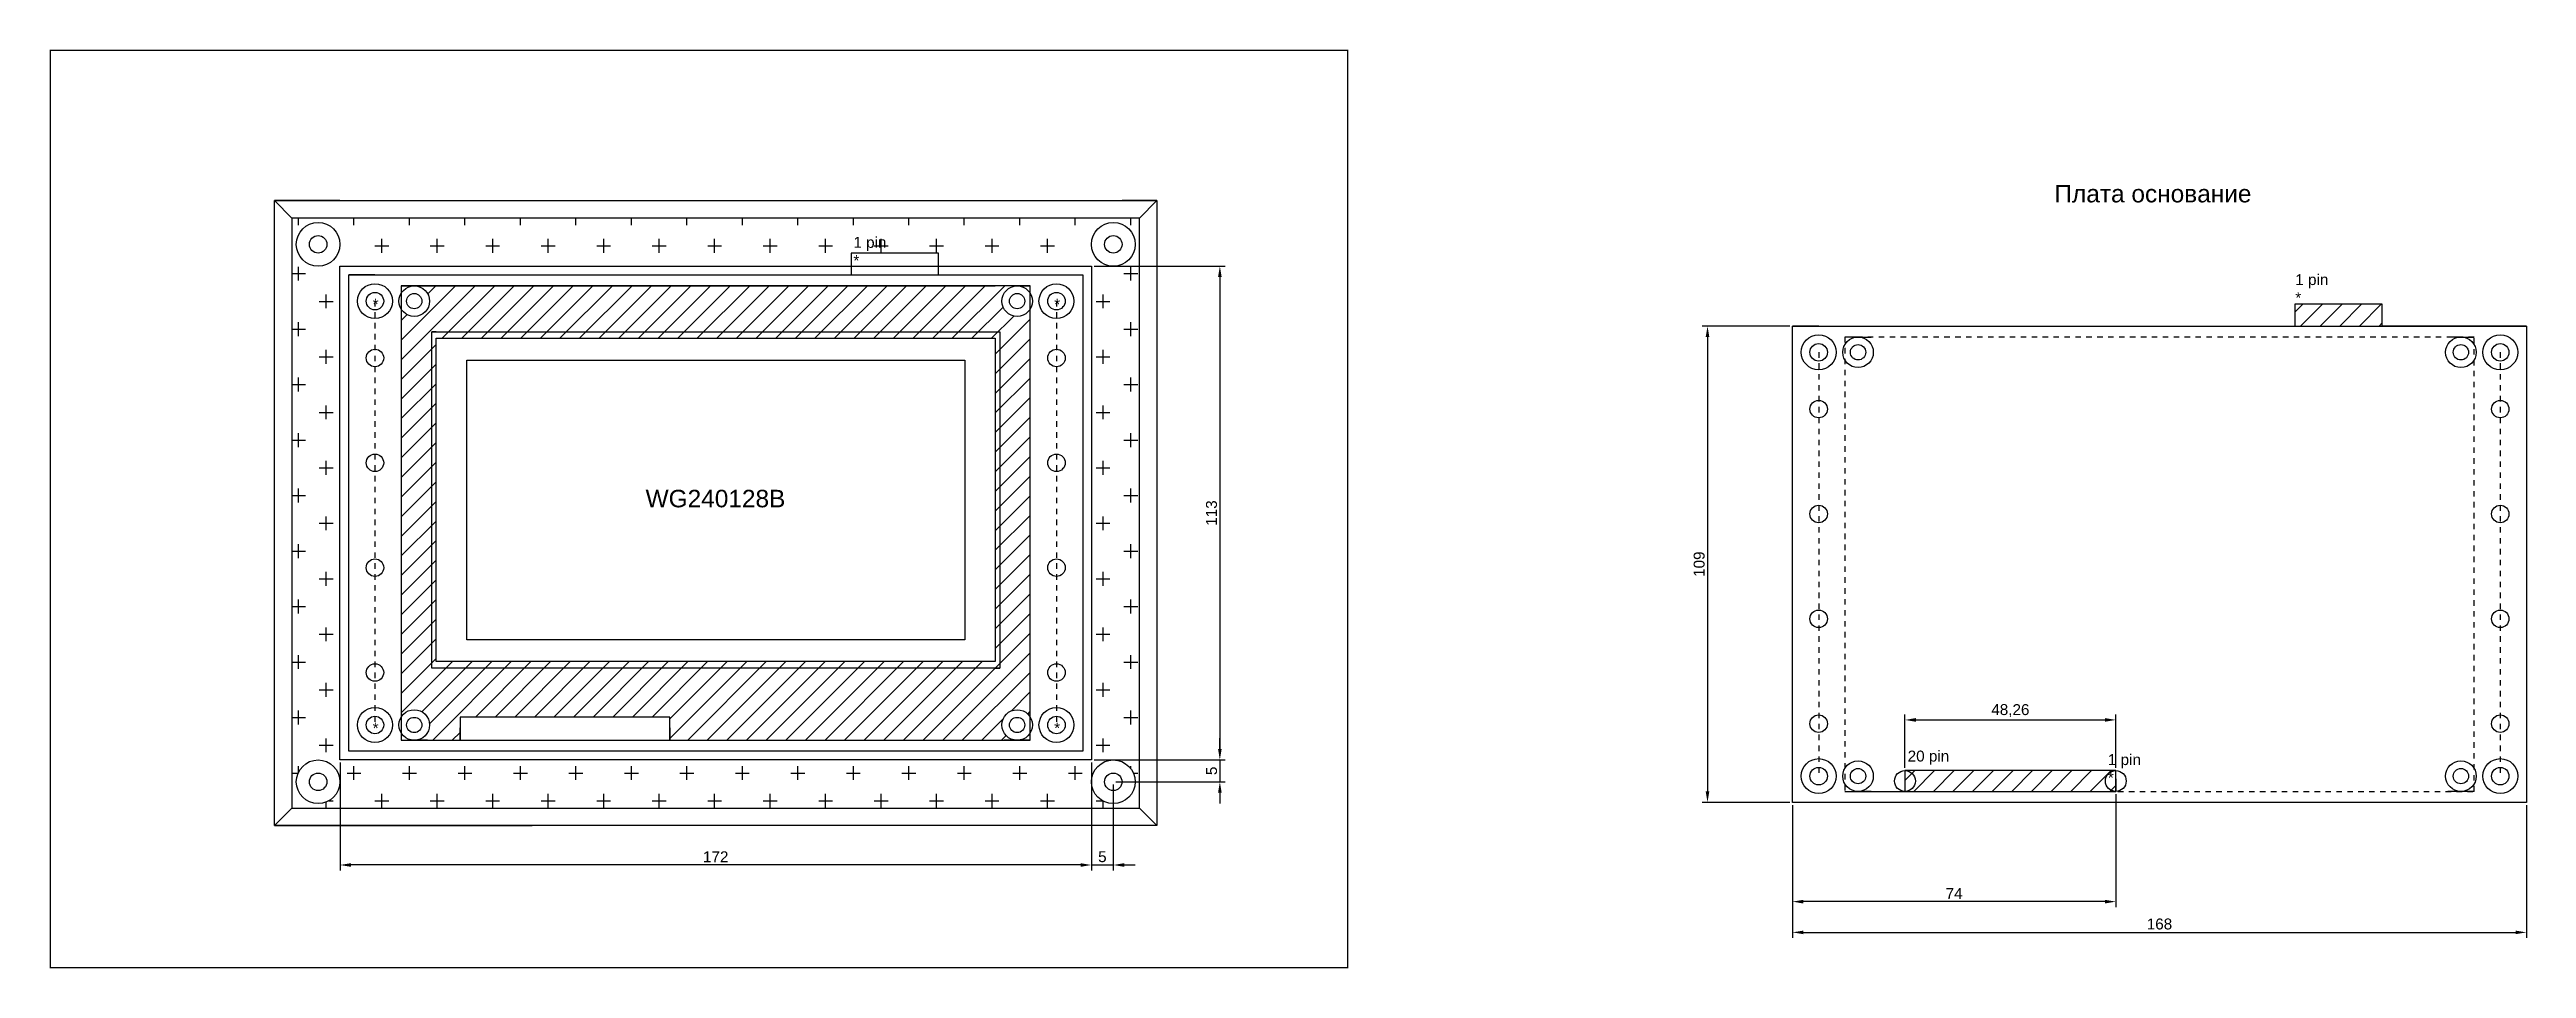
# Model space of a CAD drawing. Header units: millimetres. Extents: x 1615 to 2260, y 986 to 1808.
# Drawn here: x 1615 to 2182, y 1282 to 1493 of the extents above; entities that cross this region are included whole.
import ezdxf

# ---------------------------------------------------------------- set-up
doc = ezdxf.new("R2010")
doc.units = ezdxf.units.MM
doc.linetypes.add('JIS_02_1.2', pattern=[2.5, 1.25, -1.25])
doc.layers.get('0').update_dxf_attribs({"lineweight": 30})
doc.layers.add('Вырез щита', color=10, linetype='Continuous')
doc.layers.add('скрытые линии', color=9, linetype='Continuous')
doc.styles.get("Standard").update_dxf_attribs({"font": 'arial.ttf'})
doc.dimstyles.new('ISO-25', dxfattribs={"dimtxt": 2.5, "dimasz": 2.5, "dimexe": 1.25, "dimexo": 0.625, "dimtad": 1, "dimtxsty": 'Standard', "dimcen": 2.5, "dimadec": 0, "dimazin": 0, "dimtfac": 1, "dimtmove": 0, "dimatfit": 3, "dimfxl": 1, "dimarcsym": 0})

msp = doc.modelspace()

# ---------------------------------------------------------------- texts
at = {"char_height": 2.5, "attachment_point": 1}
for s, width, insert in [('1 pin^J*', 8.89404, (1798.652, 1449.856)), ('*', 4.83856, (1688.615, 1435.684)), ('*', 4.83856, (1844.615, 1435.684)), ('*', 4.83856, (1688.615, 1338.684)), ('*', 4.83856, (1844.615, 1338.684))]:
    msp.add_mtext_dynamic_manual_height_columns(s, width=width, gutter_width=12.5, heights=[0], dxfattribs=dict(at, insert=insert))
at = {"layer": 'скрытые линии', "attachment_point": 1}
for s, width, heights, insert, char_height in [('Плата основание', 100.77306, [24.686], (2073.578, 1461.755), 4), ('1 pin^J*', 7.38604, [6.893], (2128.7, 1441.339), 2.5), ('WG240128B', 71.91703, [0], (1751.091, 1391.972), 4), ('20 pin', 11.35868, [0], (2039.973, 1332.29), 2.5), ('1 pin^J*', 8.89404, [0], (2085.798, 1331.485), 2.5)]:
    msp.add_mtext_dynamic_manual_height_columns(s, width=width, gutter_width=12.5, heights=heights, dxfattribs=dict(at, insert=insert, char_height=char_height))

# ---------------------------------------------------------------- blocks, each defined once
blk = doc.blocks.new('*D48')
at = {"layer": 'Вырез щита', "color": 0, "lineweight": -2, "transparency": 16777216}
for p, q in [((1853.76, 1443.15), (1883.78, 1443.15)), ((1882.53, 1440.65), (1882.53, 1332.65)), ((1853.76, 1330.15), (1883.78, 1330.15))]:
    blk.add_line(p, q, dxfattribs=at)
at = {"layer": 'Вырез щита', "color": 0, "transparency": 16777216}
for points in [[(1882.12, 1440.65), (1882.95, 1440.65), (1882.53, 1443.15)], [(1882.12, 1332.65), (1882.95, 1332.65), (1882.53, 1330.15)]]:
    blk.add_solid(points, dxfattribs=at)
at = {"layer": 'Вырез щита', "color": 0, "transparency": 16777216, "insert": (1880.63, 1386.65), "char_height": 2.5, "attachment_point": 5, "rotation": 90}
blk.add_mtext('113', dxfattribs=at)
blk = doc.blocks.new('*D49')
at = {"layer": 'Вырез щита', "color": 0, "lineweight": -2, "transparency": 16777216}
for p, q in [((1882.53, 1332.65), (1882.53, 1335.15)), ((1853.76, 1330.15), (1883.78, 1330.15)), ((1882.53, 1330.15), (1882.53, 1325.15)), ((1858.76, 1325.15), (1883.78, 1325.15)), ((1882.53, 1322.65), (1882.53, 1320.15))]:
    blk.add_line(p, q, dxfattribs=at)
at = {"layer": 'Вырез щита', "color": 0, "transparency": 16777216}
for points in [[(1882.12, 1332.65), (1882.95, 1332.65), (1882.53, 1330.15)], [(1882.12, 1322.65), (1882.95, 1322.65), (1882.53, 1325.15)]]:
    blk.add_solid(points, dxfattribs=at)
at = {"layer": 'Вырез щита', "color": 0, "transparency": 16777216, "insert": (1880.64, 1327.65), "char_height": 2.5, "attachment_point": 5, "rotation": 90}
blk.add_mtext('5', dxfattribs=at)
blk = doc.blocks.new('*D50')
at = {"layer": 'Вырез щита', "color": 0, "lineweight": -2, "transparency": 16777216}
for p, q in [((1853.14, 1329.53), (1853.14, 1304.86)), ((1858.14, 1324.53), (1858.14, 1304.86)), ((1850.64, 1306.11), (1848.14, 1306.11)), ((1853.14, 1306.11), (1858.14, 1306.11)), ((1860.64, 1306.11), (1863.14, 1306.11))]:
    blk.add_line(p, q, dxfattribs=at)
at = {"layer": 'Вырез щита', "color": 0, "transparency": 16777216}
for points in [[(1850.64, 1306.52), (1850.64, 1305.69), (1853.14, 1306.11)], [(1860.64, 1306.52), (1860.64, 1305.69), (1858.14, 1306.11)]]:
    blk.add_solid(points, dxfattribs=at)
at = {"layer": 'Вырез щита', "color": 0, "transparency": 16777216, "insert": (1855.64, 1308), "char_height": 2.5, "attachment_point": 5}
blk.add_mtext('5', dxfattribs=at)
blk = doc.blocks.new('*D51')
at = {"layer": 'Вырез щита', "color": 0, "lineweight": -2, "transparency": 16777216}
for p, q in [((1681.14, 1329.53), (1681.14, 1304.86)), ((1853.14, 1329.53), (1853.14, 1304.86)), ((1850.64, 1306.11), (1683.64, 1306.11))]:
    blk.add_line(p, q, dxfattribs=at)
at = {"layer": 'Вырез щита', "color": 0, "transparency": 16777216}
for points in [[(1683.64, 1306.52), (1683.64, 1305.69), (1681.14, 1306.11)], [(1850.64, 1306.52), (1850.64, 1305.69), (1853.14, 1306.11)]]:
    blk.add_solid(points, dxfattribs=at)
at = {"layer": 'Вырез щита', "color": 0, "transparency": 16777216, "insert": (1767.14, 1307.99), "char_height": 2.5, "attachment_point": 5}
blk.add_mtext('172', dxfattribs=at)
blk = doc.blocks.new('*D66')
at = {"layer": 'скрытые линии', "color": 0, "lineweight": -2, "transparency": 16777216}
for p, q in [((2039.35, 1328.33), (2039.35, 1340.56)), ((2041.85, 1339.31), (2085.11, 1339.31)), ((2087.61, 1328.33), (2087.61, 1340.56))]:
    blk.add_line(p, q, dxfattribs=at)
at = {"layer": 'скрытые линии', "color": 0, "transparency": 16777216}
for points in [[(2041.85, 1339.73), (2041.85, 1338.89), (2039.35, 1339.31)], [(2085.11, 1339.73), (2085.11, 1338.89), (2087.61, 1339.31)]]:
    blk.add_solid(points, dxfattribs=at)
at = {"layer": 'скрытые линии', "color": 0, "transparency": 16777216, "insert": (2063.48, 1341.44), "char_height": 2.5, "attachment_point": 5}
blk.add_mtext('48,26', dxfattribs=at)
blk = doc.blocks.new('*D67')
at = {"layer": 'скрытые линии', "color": 0, "lineweight": -2, "transparency": 16777216}
for p, q in [((2087.61, 1322.32), (2087.61, 1296.47)), ((2013.61, 1319.82), (2013.61, 1296.47)), ((2085.11, 1297.72), (2016.11, 1297.72))]:
    blk.add_line(p, q, dxfattribs=at)
at = {"layer": 'скрытые линии', "color": 0, "transparency": 16777216}
for points in [[(2016.11, 1298.14), (2016.11, 1297.3), (2013.61, 1297.72)], [(2085.11, 1298.14), (2085.11, 1297.3), (2087.61, 1297.72)]]:
    blk.add_solid(points, dxfattribs=at)
at = {"layer": 'скрытые линии', "color": 0, "transparency": 16777216, "insert": (2050.61, 1299.6), "char_height": 2.5, "attachment_point": 5}
blk.add_mtext('74', dxfattribs=at)
blk = doc.blocks.new('*D68')
at = {"layer": 'скрытые линии', "color": 0, "lineweight": -2, "transparency": 16777216}
for p, q in [((2012.98, 1429.45), (1992.91, 1429.45)), ((1994.16, 1426.95), (1994.16, 1322.95)), ((2012.98, 1320.45), (1992.91, 1320.45))]:
    blk.add_line(p, q, dxfattribs=at)
at = {"layer": 'скрытые линии', "color": 0, "transparency": 16777216}
for points in [[(1993.74, 1426.95), (1994.57, 1426.95), (1994.16, 1429.45)], [(1993.74, 1322.95), (1994.57, 1322.95), (1994.16, 1320.45)]]:
    blk.add_solid(points, dxfattribs=at)
at = {"layer": 'скрытые линии', "color": 0, "transparency": 16777216, "insert": (1992.25, 1374.95), "char_height": 2.5, "attachment_point": 5, "rotation": 90}
blk.add_mtext('109', dxfattribs=at)
blk = doc.blocks.new('*D69')
at = {"layer": 'скрытые линии', "color": 0, "lineweight": -2, "transparency": 16777216}
for p, q in [((2013.61, 1319.82), (2013.61, 1289.44)), ((2181.61, 1319.82), (2181.61, 1289.44)), ((2016.11, 1290.69), (2179.11, 1290.69))]:
    blk.add_line(p, q, dxfattribs=at)
at = {"layer": 'скрытые линии', "color": 0, "transparency": 16777216}
for points in [[(2016.11, 1291.1), (2016.11, 1290.27), (2013.61, 1290.69)], [(2179.11, 1291.1), (2179.11, 1290.27), (2181.61, 1290.69)]]:
    blk.add_solid(points, dxfattribs=at)
at = {"layer": 'скрытые линии', "color": 0, "transparency": 16777216, "insert": (2097.61, 1292.59), "char_height": 2.5, "attachment_point": 5}
blk.add_mtext('168', dxfattribs=at)

# ---------------------------------------------------------------- dimensions: what is measured, and where the dimension line sits
at = {"layer": 'Вырез щита'}
for base, p1, p2, picture, middle in [((1882.533, 1330.152), (1853.137, 1443.152), (1853.137, 1330.152), '*D48', (1880.631, 1386.652)), ((1882.533, 1325.152), (1853.137, 1330.152), (1858.137, 1325.152), '*D49', (1880.637, 1327.652))]:
    dim = msp.add_linear_dim(base=base, p1=p1, p2=p2, angle=90, dimstyle='ISO-25', dxfattribs=at)
    dim.commit()
    dim.dimension.update_dxf_attribs({"geometry": picture, "text_midpoint": middle})
for base, p2, picture, middle in [((1681.137, 1306.108), (1681.137, 1330.152), '*D51', (1767.137, 1307.988)), ((1858.137, 1306.108), (1858.137, 1325.152), '*D50', (1855.637, 1308.004))]:
    dim = msp.add_linear_dim(base=base, p1=(1853.137, 1330.152), p2=p2, dimstyle='ISO-25', dxfattribs=at)
    dim.commit()
    dim.dimension.update_dxf_attribs({"geometry": picture, "text_midpoint": middle})
at = {"layer": 'скрытые линии'}
dim = msp.add_linear_dim(base=(1994.155, 1320.446), p1=(2013.61, 1429.446), p2=(2013.61, 1320.446), angle=90, dimstyle='ISO-25', dxfattribs=at)
dim.commit()
dim.dimension.update_dxf_attribs({"geometry": '*D68', "text_midpoint": (1992.254, 1374.946)})
for base, p1, p2, picture, middle in [((2087.61, 1339.309), (2039.35, 1327.71), (2087.61, 1327.71), '*D66', (2063.48, 1341.437)), ((2013.61, 1297.721), (2087.61, 1322.946), (2013.61, 1320.446), '*D67', (2050.61, 1299.596)), ((2181.61, 1290.688), (2013.61, 1320.446), (2181.61, 1320.446), '*D69', (2097.61, 1292.59))]:
    dim = msp.add_linear_dim(base=base, p1=p1, p2=p2, dimstyle='ISO-25', dxfattribs=at)
    dim.commit()
    dim.dimension.update_dxf_attribs({"geometry": picture, "text_midpoint": middle})

# ---------------------------------------------------------------- hatches: boundary and pattern name
at = {"layer": 'Вырез щита'}
h = msp.add_hatch(dxfattribs=at)
h.set_pattern_fill('CROSS', color=256)
h.paths.add_polyline_path([(1864.137, 1454.152), (1670.137, 1454.152), (1670.137, 1319.152), (1864.137, 1319.152)])
h.paths.add_polyline_path([(1853.137, 1330.152), (1681.137, 1330.152), (1681.137, 1443.152), (1853.137, 1443.152)], flags=16)
h.paths.add_polyline_path([(1851.137, 1332.152), (1683.137, 1332.152), (1683.137, 1441.152), (1851.137, 1441.152)], flags=0)
h.paths.add_polyline_path([(1843.137, 1422.152, -1), (1847.137, 1422.152, -1)], flags=0)
h.paths.add_polyline_path([(1839.137, 1339.955, -0.1361061), (1839.637, 1338.152, -0.1361061), (1839.137, 1336.35), (1839.137, 1334.652), (1695.137, 1334.652), (1695.137, 1336.35, -0.1361061), (1694.637, 1338.152, -0.1361061), (1695.137, 1339.955), (1695.137, 1433.35, -0.1361061), (1694.637, 1435.152, -0.1361061), (1695.137, 1436.955), (1695.137, 1438.652), (1839.137, 1438.652), (1839.137, 1436.955, -0.1361061), (1839.637, 1435.152, -0.1361061), (1839.137, 1433.35)], flags=0)
h.paths.add_polyline_path([(1843.137, 1435.152, -1), (1847.137, 1435.152, -1)], flags=0)
h.paths.add_polyline_path([(1831.137, 1352.652), (1703.137, 1352.652), (1703.137, 1426.652), (1831.137, 1426.652)], flags=0)
h.paths.add_polyline_path([(1834.387, 1435.152, -1), (1837.887, 1435.152, -1)], flags=0)
h.paths.add_polyline_path([(1853.137, 1448.152, -1), (1863.137, 1448.152, -1)], flags=16)
h.paths.add_polyline_path([(1856.137, 1448.152, -1), (1860.137, 1448.152, -1)], flags=0)
h.paths.add_polyline_path([(1847.137, 1338.152, -1), (1843.137, 1338.152, -1)], flags=0)
h.paths.add_polyline_path([(1837.887, 1338.152, -1), (1834.387, 1338.152, -1)], flags=0)
h.paths.add_polyline_path([(1863.137, 1325.152, -1), (1853.137, 1325.152, -1)], flags=16)
h.paths.add_polyline_path([(1860.137, 1325.152, -1), (1856.137, 1325.152, -1)], flags=0)
h.paths.add_polyline_path([(1756.637, 1339.97), (1756.637, 1334.652), (1708.637, 1334.652), (1708.637, 1339.97)], flags=0)
h.paths.add_polyline_path([(1696.387, 1435.152, -1), (1699.887, 1435.152, -1)], flags=0)
h.paths.add_polyline_path([(1689.137, 1431.152), (1689.137, 1424.152, -0.4142136), (1691.137, 1422.152, -0.4142136), (1689.137, 1420.152), (1689.137, 1400.152, -0.4142136), (1691.137, 1398.152, -0.4142136), (1689.137, 1396.152), (1689.137, 1376.152, -0.4142136), (1691.137, 1374.152, -0.4142136), (1689.137, 1372.152), (1689.137, 1352.152, -0.4142136), (1691.137, 1350.152, -0.4142136), (1689.137, 1348.152), (1689.137, 1342.152, -0.4142136), (1693.137, 1338.152, -1), (1685.137, 1338.152, -0.4142136), (1689.137, 1342.152), (1689.137, 1348.152, -0.4142136), (1687.137, 1350.152, -0.4142136), (1689.137, 1352.152), (1689.137, 1372.152, -0.4142136), (1687.137, 1374.152, -0.4142136), (1689.137, 1376.152), (1689.137, 1396.152, -0.4142136), (1687.137, 1398.152, -0.4142136), (1689.137, 1400.152), (1689.137, 1420.152, -0.4142136), (1687.137, 1422.152, -0.4142136), (1689.137, 1424.152), (1689.137, 1431.152, -0.4142136), (1685.137, 1435.152, -1), (1693.137, 1435.152, -0.4142136)], flags=0)
h.paths.add_polyline_path([(1687.137, 1435.152, -1), (1691.137, 1435.152, -1)], flags=0)
h.paths.add_polyline_path([(1699.887, 1338.152, -1), (1696.387, 1338.152, -1)], flags=0)
h.paths.add_polyline_path([(1671.137, 1448.152, -1), (1681.137, 1448.152, -1)], flags=16)
h.paths.add_polyline_path([(1691.137, 1338.152, -1), (1687.137, 1338.152, -1)], flags=0)
h.paths.add_polyline_path([(1674.137, 1448.152, -1), (1678.137, 1448.152, -1)], flags=0)
h.paths.add_polyline_path([(1681.137, 1325.152, -1), (1671.137, 1325.152, -1)], flags=16)
h.paths.add_polyline_path([(1678.137, 1325.152, -1), (1674.137, 1325.152, -1)], flags=0)
h.paths.add_polyline_path([(1750.023, 1385.72), (1784.018, 1385.72), (1784.018, 1393.963), (1750.023, 1393.963)], flags=8)
at = {"layer": 'скрытые линии'}
h = msp.add_hatch(dxfattribs=at)
h.set_pattern_fill('ANSI31', color=256)
h.paths.add_polyline_path([(2128.61, 1434.446), (2128.61, 1429.446), (2148.61, 1429.446), (2148.61, 1434.446)])
h.paths.add_polyline_path([(2127.695, 1433.297), (2136.518, 1433.297), (2136.518, 1442.615), (2127.695, 1442.615)], flags=9)
h = msp.add_hatch(dxfattribs=at)
h.set_pattern_fill('ANSI31', color=256)
h.set_pattern_definition([(45, (150.9577, -1.2166), (-2.245064, 2.245064), [])])
h.paths.add_polyline_path([(1698.137, 1438.652, -0.4142136), (1701.637, 1435.152, -0.7603989), (1695.137, 1433.35), (1695.137, 1339.955, -0.7603989), (1701.637, 1338.152, -0.4142136), (1698.137, 1334.652), (1708.637, 1334.652), (1708.637, 1339.97), (1756.637, 1339.97), (1756.637, 1334.652), (1836.137, 1334.652, -0.4142136), (1832.637, 1338.152, -0.7603989), (1839.137, 1339.955), (1839.137, 1433.35, -0.7603989), (1832.637, 1435.152, -0.4142136), (1836.137, 1438.652)])
h.paths.add_polyline_path([(1831.137, 1426.652), (1831.137, 1352.652), (1703.137, 1352.652), (1703.137, 1426.652)], flags=16)
h.paths.add_polyline_path([(1750.023, 1385.72), (1784.018, 1385.72), (1784.018, 1393.963), (1750.023, 1393.963)], flags=8)
h = msp.add_hatch(dxfattribs=at)
h.set_pattern_fill('ANSI31', color=256)
h.paths.add_polyline_path([(2087.61, 1327.71), (2039.35, 1327.71), (2039.35, 1322.946), (2087.61, 1322.946)])

# ---------------------------------------------------------------- linework, layer by layer
for p, q in [((1681.137, 1458.152), (1666.137, 1458.152)), ((1670.137, 1454.152), (1666.137, 1458.152)), ((1868.137, 1458.152), (1860.137, 1458.152)), ((1864.137, 1454.152), (1868.137, 1458.152)), ((1864.137, 1448.152), (1864.137, 1454.152)), ((1703.137, 1428.152), (1702.137, 1428.152)), ((1831.137, 1351.152), (1832.137, 1351.152)), ((1670.137, 1319.152), (1666.137, 1315.152)), ((1868.137, 1315.152), (1864.137, 1319.152)), ((1666.137, 1315.152), (1725.137, 1315.152))]:
    msp.add_line(p, q)
at = {"const_width": 0.3}
msp.add_lwpolyline([(1911.804, 1282.583), (1614.804, 1282.583), (1614.804, 1492.583), (1911.804, 1492.583)], close=True, dxfattribs=at)
for points in [[(1666.137, 1458.152), (1868.137, 1458.152), (1868.137, 1315.152), (1666.137, 1315.152)], [(1670.137, 1319.152), (1864.137, 1319.152), (1864.137, 1454.152), (1670.137, 1454.152)], [(1818.137, 1446.152), (1798.137, 1446.152), (1798.137, 1441.152), (1818.137, 1441.152)], [(1832.137, 1351.152), (1702.137, 1351.152), (1702.137, 1428.152), (1832.137, 1428.152)]]:
    msp.add_lwpolyline(points, close=True)
for centre, radius in [((1676.137, 1448.152), 5), ((1858.137, 1448.152), 5), ((1676.137, 1448.152), 2), ((1858.137, 1448.152), 2), ((1689.137, 1435.152), 2), ((1845.137, 1435.152), 2), ((1689.137, 1422.152), 2), ((1689.137, 1422.152), 2), ((1845.137, 1422.152), 2), ((1689.137, 1398.152), 2), ((1845.137, 1398.152), 2), ((1689.137, 1374.152), 2), ((1845.137, 1374.152), 2), ((1689.137, 1350.152), 2), ((1845.137, 1350.152), 2), ((1689.137, 1338.152), 2), ((1845.137, 1338.152), 2), ((1676.137, 1325.152), 5), ((1676.137, 1325.152), 2), ((1858.137, 1325.152), 5), ((1858.137, 1325.152), 2)]:
    msp.add_circle(centre, radius)
at = {"layer": 'Вырез щита'}
msp.add_lwpolyline([(1681.137, 1443.152), (1853.137, 1443.152), (1853.137, 1330.152), (1681.137, 1330.152)], close=True, dxfattribs=at)
at = {"layer": 'скрытые линии'}
for p, q in [((1689.137, 1441.152), (1683.137, 1441.152)), ((1698.137, 1438.652), (1695.137, 1438.652)), ((1695.137, 1438.652), (1695.137, 1426.652)), ((1695.137, 1438.652), (1695.137, 1421.652)), ((1695.137, 1438.652), (1703.137, 1438.652)), ((1695.137, 1438.652), (1710.137, 1438.652)), ((1698.137, 1438.652), (1701.137, 1438.652)), ((1703.137, 1438.652), (1831.137, 1438.652)), ((1710.137, 1438.652), (1824.137, 1438.652)), ((1836.137, 1438.652), (1833.137, 1438.652)), ((1836.137, 1438.652), (1839.137, 1438.652)), ((2148.61, 1434.446), (2128.61, 1434.446)), ((2128.61, 1434.446), (2128.61, 1429.446)), ((2148.61, 1429.446), (2148.61, 1434.446)), ((2019.61, 1429.446), (2013.61, 1429.446)), ((2181.61, 1429.446), (2148.61, 1429.446)), ((1695.137, 1426.652), (1695.137, 1352.652)), ((2028.61, 1426.946), (2025.61, 1426.946)), ((2028.61, 1426.946), (2031.61, 1426.946)), ((2166.61, 1426.946), (2163.61, 1426.946)), ((2166.61, 1426.946), (2169.61, 1426.946)), ((1695.137, 1421.652), (1695.137, 1357.652)), ((1695.137, 1334.652), (1708.637, 1334.652)), ((1701.137, 1334.652), (1698.137, 1334.652)), ((1708.637, 1334.652), (1708.637, 1337.519)), ((1756.637, 1337.519), (1756.637, 1334.652)), ((1836.137, 1334.652), (1833.137, 1334.652)), ((1839.137, 1334.652), (1836.137, 1334.652)), ((2025.61, 1322.946), (2039.11, 1322.946)), ((2025.61, 1322.946), (2039.35, 1322.946)), ((2031.61, 1322.946), (2028.61, 1322.946)), ((2087.61, 1325.813), (2087.61, 1322.946)), ((2166.61, 1322.946), (2163.61, 1322.946)), ((2169.61, 1322.946), (2166.61, 1322.946))]:
    msp.add_line(p, q, dxfattribs=at)
at = {"layer": 'скрытые линии', "linetype": 'JIS_02_1.2'}
for p, q in [((1689.137, 1435.152), (1689.137, 1338.152)), ((1845.137, 1435.152), (1845.137, 1338.152)), ((2019.61, 1423.446), (2019.61, 1326.446)), ((2175.61, 1423.446), (2175.61, 1326.446))]:
    msp.add_line(p, q, dxfattribs=at)
at = {"layer": 'скрытые линии'}
for points in [[(1683.137, 1441.152), (1851.137, 1441.152), (1851.137, 1332.152), (1683.137, 1332.152)], [(1695.137, 1334.652), (1839.137, 1334.652), (1839.137, 1438.652), (1695.137, 1438.652)], [(2013.61, 1429.446), (2181.61, 1429.446), (2181.61, 1320.446), (2013.61, 1320.446)], [(1703.137, 1426.652), (1831.137, 1426.652), (1831.137, 1352.652), (1703.137, 1352.652)], [(1710.137, 1421.652), (1824.137, 1421.652), (1824.137, 1357.652), (1710.137, 1357.652)], [(1708.637, 1334.652), (1756.637, 1334.652), (1756.637, 1339.97), (1708.637, 1339.97)], [(2039.35, 1322.946), (2087.61, 1322.946), (2087.61, 1327.71), (2039.35, 1327.71)]]:
    msp.add_lwpolyline(points, close=True, dxfattribs=at)
at = {"layer": 'скрытые линии', "linetype": 'JIS_02_1.2'}
msp.add_lwpolyline([(2025.61, 1322.946), (2169.61, 1322.946), (2169.61, 1426.946), (2025.61, 1426.946)], close=True, dxfattribs=at)
at = {"layer": 'скрытые линии'}
for centre, radius in [((1689.137, 1435.152), 4), ((1689.137, 1435.152), 2), ((1698.137, 1435.152), 3.5), ((1698.137, 1435.152), 1.75), ((1836.137, 1435.152), 3.5), ((1836.137, 1435.152), 1.75), ((1845.137, 1435.152), 4), ((1845.137, 1435.152), 2), ((1689.137, 1422.152), 2), ((1845.137, 1422.152), 2), ((2019.61, 1423.446), 4), ((2019.61, 1423.446), 2), ((2028.61, 1423.446), 3.5), ((2028.61, 1423.446), 1.75), ((2166.61, 1423.446), 3.5), ((2166.61, 1423.446), 1.75), ((2175.61, 1423.446), 4), ((2175.61, 1423.446), 2), ((2019.61, 1410.446), 2), ((2175.61, 1410.446), 2), ((1689.137, 1398.152), 2), ((1845.137, 1398.152), 2), ((2019.61, 1386.446), 2), ((2175.61, 1386.446), 2), ((1689.137, 1374.152), 2), ((1845.137, 1374.152), 2), ((2019.61, 1362.446), 2), ((2175.61, 1362.446), 2), ((1689.137, 1350.152), 2), ((1845.137, 1350.152), 2), ((1689.137, 1338.152), 4), ((1689.137, 1338.152), 2), ((1698.137, 1338.152), 3.5), ((1698.137, 1338.152), 1.75), ((1836.137, 1338.152), 3.5), ((1836.137, 1338.152), 1.75), ((1845.137, 1338.152), 4), ((1845.137, 1338.152), 2), ((2019.61, 1338.446), 2), ((2175.61, 1338.446), 2), ((2019.61, 1326.446), 4), ((2019.61, 1326.446), 2), ((2028.61, 1326.446), 3.5), ((2028.61, 1326.446), 1.75), ((2166.61, 1326.446), 3.5), ((2166.61, 1326.446), 1.75), ((2175.61, 1326.446), 4), ((2175.61, 1326.446), 2)]:
    msp.add_circle(centre, radius, dxfattribs=at)
for centre, major_axis in [((2039.35, 1325.328), (0, 2.382)), ((2087.61, 1325.328), (2.382, 0))]:
    msp.add_ellipse(centre, major_axis=major_axis, ratio=1, dxfattribs=at)

msp.set_redraw_order([(e.dxf.handle, doc.entitydb.next_handle()) for e in msp.query("TEXT MTEXT ATTDEF DIMENSION ARC_DIMENSION")])  # texts and dimensions are drawn at this point

doc.saveas('drawing.dxf')
